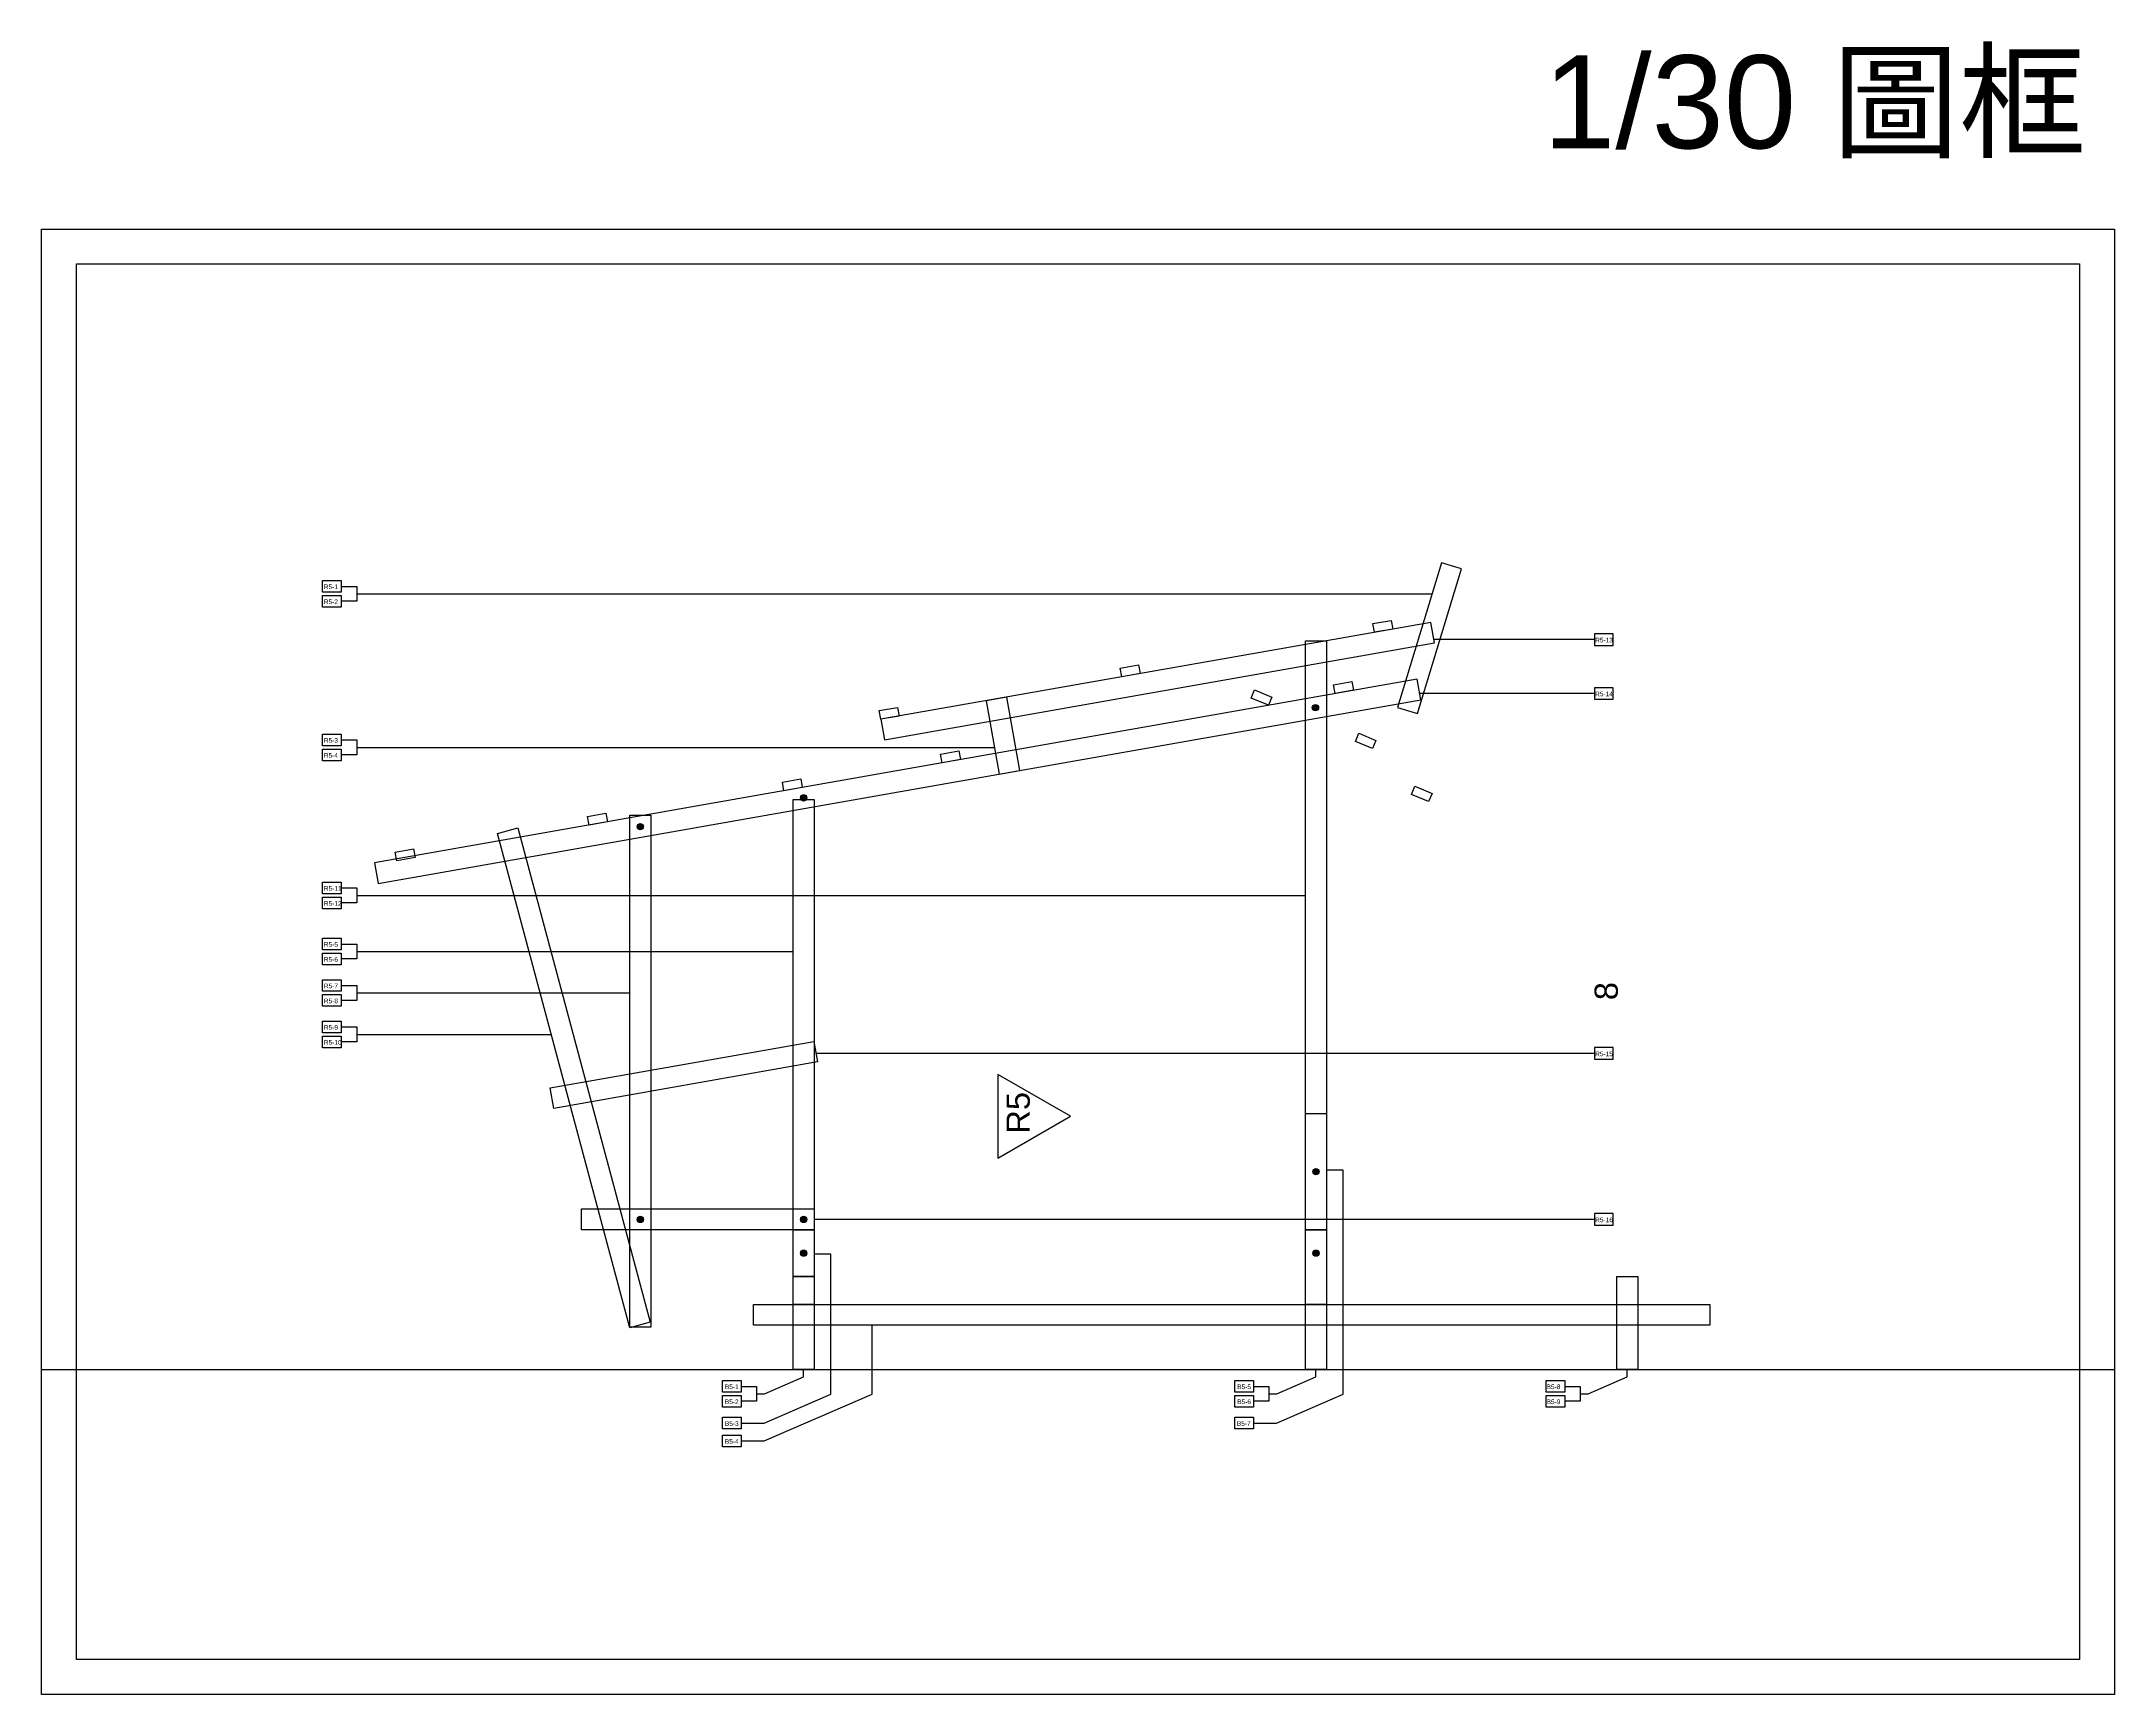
# Model space of a CAD drawing. Header units: millimetres. Extents: x -2666 to 6286, y -11880 to 4849.
# Drawn here: x 4012 to 4903, y -4989 to -4278 of the extents above; entities that cross this region are included whole.
import ezdxf

# ---------------------------------------------------------------- set-up
doc = ezdxf.new("R2010")
doc.units = ezdxf.units.MM
for name, color, linetype in [('0-rib-base', 10, 'Continuous'), ('0-rib1', 6, 'Continuous'), ('1-螺桿鑽洞', 7, 'Continuous'), ('座標', 3, 'Continuous'), ('樑', 4, 'Continuous'), ('編號標示', 30, 'Continuous'), ('編號標示線', 44, 'Continuous')]:
    doc.layers.add(name, color=color, linetype=linetype)
for name, color, linetype, plot in [('1-墊圈', 4, 'Continuous', False), ('1-螺絲頭', 9, 'Continuous', False), ('default', 11, 'Continuous', False)]:
    doc.layers.add(name, color=color, linetype=linetype, plot=plot)
doc.styles.get("Standard").update_dxf_attribs({"font": 'arial.ttf'})

# ---------------------------------------------------------------- blocks, each defined once
blk = doc.blocks.new('螺栓組')
h = blk.add_hatch()
h.set_pattern_fill('JIS_WOOD', color=256, scale=0.1, style=0)
edge = h.paths.add_edge_path()
edge.add_arc((0, 0), 0.6, 0, 360)
at = {"layer": '1-墊圈'}
blk.add_circle((0, 0), 1.35, dxfattribs=at)
at = {"layer": '1-螺桿鑽洞'}
for points in [[(1.05, 0), (-1.05, 0)], [(0, -0.91), (0, 0.91)]]:
    blk.add_lwpolyline(points, dxfattribs=at)
blk.add_circle((0, 0), 0.6, dxfattribs=at)
at = {"layer": '1-螺絲頭'}
blk.add_lwpolyline([(-0.52, 0.91), (-1.05, 0), (-0.52, -0.91), (0.52, -0.91), (1.05, 0), (0.52, 0.91)], close=True, dxfattribs=at)

msp = doc.modelspace()

# ---------------------------------------------------------------- linework, layer by layer
at = {"layer": '0-rib-base'}
for points in [[(4555.099, -4820.932), (4555.099, -4738.932), (4564.099, -4738.932), (4564.099, -4820.932)], [(4243.899, -4788.932), (4243.899, -4779.932), (4343.899, -4779.932), (4343.899, -4788.932)], [(4334.899, -4820.932), (4334.899, -4788.932), (4343.899, -4788.932), (4343.899, -4820.932)], [(4555.099, -4848.932), (4555.099, -4788.932), (4564.099, -4788.932), (4564.099, -4848.932)], [(4334.899, -4848.932), (4334.899, -4808.932), (4343.899, -4808.932), (4343.899, -4848.932)], [(4688.899, -4848.932), (4688.899, -4808.932), (4697.899, -4808.932), (4697.899, -4848.932)], [(4317.838, -4829.932), (4317.838, -4820.932), (4728.899, -4820.932), (4728.899, -4829.932)]]:
    msp.add_lwpolyline(points, close=True, dxfattribs=at)
at = {"layer": '0-rib1'}
for points in [[(4594.663, -4564.38), (4603.274, -4566.997), (4622.17, -4504.804), (4613.559, -4502.187)], [(4372.611, -4569.431), (4374.174, -4578.295), (4610.528, -4536.619), (4608.965, -4527.756)], [(4555.099, -4788.932), (4555.099, -4535.693), (4564.099, -4535.693), (4564.099, -4788.932)], [(4155.023, -4631.153), (4156.586, -4640.016), (4604.674, -4561.006), (4603.111, -4552.143)], [(4426.776, -4559.881), (4417.912, -4561.443), (4423.469, -4592.957), (4432.332, -4591.394)], [(4334.899, -4808.932), (4334.899, -4603.932), (4343.899, -4603.932), (4343.899, -4808.932)], [(4264.729, -4830.696), (4264.729, -4610.696), (4273.729, -4610.696), (4273.729, -4830.696)], [(4264.763, -4830.954), (4207.823, -4618.451), (4216.516, -4616.121), (4273.457, -4828.625)]]:
    msp.add_lwpolyline(points, close=True, dxfattribs=at)
msp.add_lwpolyline([(4232.117, -4736.698), (4230.555, -4727.834), (4343.808, -4707.865), (4345.37, -4716.728), (4232.117, -4736.698)], dxfattribs=at)
at = {"layer": 'default'}
msp.add_line((4011.845, -4848.932), (4902.845, -4848.932), dxfattribs=at)
for points in [[(4902.845, -4358.668), (4902.845, -4988.668), (4011.845, -4988.668), (4011.845, -4358.668)], [(4887.845, -4373.668), (4887.845, -4973.668), (4026.845, -4973.668), (4026.845, -4373.668)]]:
    msp.add_lwpolyline(points, close=True, dxfattribs=at)
at = {"layer": '座標'}
msp.add_lwpolyline([(4422.957, -4758.113), (4454.151, -4740.103), (4422.957, -4722.093)], close=True, dxfattribs=at)
at = {"layer": '樑'}
for points in [[(4591.998, -4526.889), (4592.658, -4530.631), (4584.78, -4532.02), (4584.12, -4528.278), (4591.998, -4526.889)], [(4483.353, -4546.046), (4484.013, -4549.788), (4476.135, -4551.177), (4475.475, -4547.435), (4483.353, -4546.046)], [(4540.64, -4559.861), (4539.179, -4563.369), (4531.794, -4560.295), (4533.254, -4556.787), (4540.64, -4559.861)], [(4575.066, -4553.229), (4575.726, -4556.972), (4567.847, -4558.361), (4567.187, -4554.618), (4575.066, -4553.229)], [(4379.83, -4564.3), (4380.49, -4568.042), (4372.611, -4569.431), (4371.951, -4565.689), (4379.83, -4564.3)], [(4585.415, -4578.5), (4583.955, -4582.008), (4576.569, -4578.933), (4578.03, -4575.425), (4585.415, -4578.5)], [(4406.136, -4583.016), (4406.796, -4586.758), (4398.917, -4588.148), (4398.257, -4584.405), (4406.136, -4583.016)], [(4338.188, -4594.997), (4338.848, -4598.739), (4330.969, -4600.129), (4330.31, -4596.386), (4338.188, -4594.997)], [(4609.496, -4601.305), (4608.035, -4604.813), (4600.65, -4601.739), (4602.11, -4598.23), (4609.496, -4601.305)], [(4254.475, -4609.758), (4255.135, -4613.5), (4247.257, -4614.889), (4246.597, -4611.147), (4254.475, -4609.758)], [(4171.811, -4625.146), (4172.471, -4628.889), (4164.592, -4630.278), (4163.932, -4626.536), (4171.811, -4625.146)]]:
    msp.add_lwpolyline(points, dxfattribs=at)
at = {"layer": '編號標示'}
for points in [[(4132.621, -4514.77), (4132.621, -4509.77), (4140.621, -4509.77), (4140.621, -4514.77)], [(4132.621, -4521.211), (4132.621, -4516.211), (4140.621, -4516.211), (4140.621, -4521.211)], [(4687.334, -4537.682), (4687.334, -4532.682), (4679.334, -4532.682), (4679.334, -4537.682)], [(4687.334, -4560.833), (4687.334, -4555.833), (4679.334, -4555.833), (4679.334, -4560.833)], [(4132.621, -4580.805), (4132.621, -4575.805), (4140.621, -4575.805), (4140.621, -4580.805)], [(4132.621, -4587.246), (4132.621, -4582.246), (4140.621, -4582.246), (4140.621, -4587.246)], [(4132.621, -4644.448), (4132.621, -4639.448), (4140.621, -4639.448), (4140.621, -4644.448)], [(4132.621, -4650.89), (4132.621, -4645.89), (4140.621, -4645.89), (4140.621, -4650.89)], [(4132.621, -4668.529), (4132.621, -4663.529), (4140.621, -4663.529), (4140.621, -4668.529)], [(4132.621, -4674.97), (4132.621, -4669.97), (4140.621, -4669.97), (4140.621, -4674.97)], [(4132.621, -4686.359), (4132.621, -4681.359), (4140.621, -4681.359), (4140.621, -4686.359)], [(4132.621, -4692.8), (4132.621, -4687.8), (4140.621, -4687.8), (4140.621, -4692.8)], [(4132.621, -4704.188), (4132.621, -4699.188), (4140.621, -4699.188), (4140.621, -4704.188)], [(4132.621, -4710.629), (4132.621, -4705.629), (4140.621, -4705.629), (4140.621, -4710.629)], [(4687.334, -4715.548), (4687.334, -4710.548), (4679.334, -4710.548), (4679.334, -4715.548)], [(4687.334, -4786.932), (4687.334, -4781.932), (4679.334, -4781.932), (4679.334, -4786.932)], [(4304.531, -4858.678), (4304.531, -4853.678), (4312.531, -4853.678), (4312.531, -4858.678)], [(4524.731, -4858.678), (4524.731, -4853.678), (4532.731, -4853.678), (4532.731, -4858.678)], [(4658.531, -4858.678), (4658.531, -4853.678), (4666.531, -4853.678), (4666.531, -4858.678)], [(4304.531, -4865.12), (4304.531, -4860.12), (4312.531, -4860.12), (4312.531, -4865.12)], [(4524.731, -4865.12), (4524.731, -4860.12), (4532.731, -4860.12), (4532.731, -4865.12)], [(4658.531, -4865.12), (4658.531, -4860.12), (4666.531, -4860.12), (4666.531, -4865.12)], [(4304.531, -4874.475), (4304.531, -4869.475), (4312.531, -4869.475), (4312.531, -4874.475)], [(4524.731, -4874.475), (4524.731, -4869.475), (4532.731, -4869.475), (4532.731, -4874.475)], [(4304.531, -4882.142), (4304.531, -4877.142), (4312.531, -4877.142), (4312.531, -4882.142)]]:
    msp.add_lwpolyline(points, close=True, dxfattribs=at)
for points in [[(4140.621, -4512.27), (4147.324, -4512.27), (4147.324, -4518.711), (4140.621, -4518.711)], [(4140.621, -4578.305), (4147.324, -4578.305), (4147.324, -4584.746), (4140.621, -4584.746)], [(4140.621, -4641.948), (4147.324, -4641.948), (4147.324, -4648.39), (4140.621, -4648.39)], [(4140.621, -4666.029), (4147.324, -4666.029), (4147.324, -4672.47), (4140.621, -4672.47)], [(4140.621, -4683.859), (4147.324, -4683.859), (4147.324, -4690.3), (4140.621, -4690.3)], [(4140.621, -4701.688), (4147.324, -4701.688), (4147.324, -4708.129), (4140.621, -4708.129)]]:
    msp.add_lwpolyline(points, dxfattribs=at)
at = {"layer": '編號標示線'}
for p, q in [((4147.324, -4515.49), (4609.517, -4515.49)), ((4679.334, -4535.182), (4610.275, -4535.182)), ((4679.334, -4558.333), (4604.202, -4558.333)), ((4147.324, -4581.526), (4421.453, -4581.526)), ((4147.324, -4645.169), (4554.899, -4645.169)), ((4679.334, -4713.048), (4344.721, -4713.048)), ((4679.334, -4784.432), (4343.899, -4784.432))]:
    msp.add_line(p, q, dxfattribs=at)
for points in [[(4147.324, -4669.25), (4334.899, -4669.25)], [(4147.324, -4687.079), (4264.729, -4687.079)], [(4147.324, -4704.909), (4230.989, -4704.909)], [(4532.731, -4871.975), (4542.716, -4871.975), (4571.314, -4859.573), (4571.314, -4763.18), (4564.099, -4763.18)], [(4312.531, -4871.975), (4322.516, -4871.975), (4351.114, -4859.573), (4351.114, -4799.342), (4343.847, -4799.342)], [(4312.531, -4879.642), (4322.516, -4879.642), (4368.889, -4859.531), (4368.889, -4829.932)], [(4319.233, -4859.399), (4322.568, -4859.399), (4339.399, -4852.1), (4339.399, -4848.932)], [(4539.433, -4859.399), (4542.768, -4859.399), (4559.599, -4852.1), (4559.599, -4848.932)], [(4673.233, -4859.399), (4676.568, -4859.399), (4693.399, -4852.1), (4693.399, -4848.932)], [(4312.531, -4856.178), (4319.233, -4856.178), (4319.233, -4862.62), (4312.531, -4862.62)], [(4532.731, -4856.178), (4539.433, -4856.178), (4539.433, -4862.62), (4532.731, -4862.62)], [(4666.531, -4856.178), (4673.233, -4856.178), (4673.233, -4862.62), (4666.531, -4862.62)]]:
    msp.add_lwpolyline(points, dxfattribs=at)

# ---------------------------------------------------------------- block references
at = {"layer": '1-螺桿鑽洞', "rotation": 90}
for p in [(4559.399, -4564.42), (4339.399, -4603.212), (4269.229, -4615.585), (4559.599, -4763.932), (4269.229, -4784.432), (4339.399, -4784.432), (4339.399, -4798.932), (4559.599, -4798.932)]:
    msp.add_blockref('螺栓組', p, dxfattribs=at)

# ---------------------------------------------------------------- texts
at = {"layer": '1-螺桿鑽洞', "insert": (4679.365, -4690.161), "char_height": 10, "attachment_point": 1, "rotation": 90}
msp.add_mtext_dynamic_manual_height_columns('8', width=77.75722, gutter_width=12.5, heights=[0], dxfattribs=at)
at = {"layer": 'default', "insert": (4657.262, -4283.977), "char_height": 40, "attachment_point": 1}
msp.add_mtext_dynamic_manual_height_columns('1/30 {\\fPMingLiU|b0|i0|c136|p18;圖框}', width=430.53379, gutter_width=12.5, heights=[0], dxfattribs=at)
at = {"layer": '座標', "insert": (4426.626, -4747.511), "char_height": 10, "attachment_point": 1, "rotation": 90}
msp.add_mtext_dynamic_manual_height_columns('R5', width=22.24738, gutter_width=12.5, heights=[0], dxfattribs=at)
at = {"layer": '編號標示'}
for s, p in [('R5-1', (4133.226, -4513.467)), ('R5-2', (4133.226, -4519.909)), ('R5-13', (4679.63, -4536.38)), ('R5-14', (4679.63, -4559.531)), ('R5-3', (4133.226, -4579.503)), ('R5-4', (4133.226, -4585.944)), ('R5-11', (4133.226, -4643.146)), ('R5-12', (4133.226, -4649.587)), ('R5-5', (4133.226, -4667.227)), ('R5-6', (4133.226, -4673.668)), ('R5-7', (4133.226, -4685.056)), ('R5-8', (4133.226, -4691.497)), ('R5-9', (4133.226, -4702.886)), ('R5-10', (4133.226, -4709.327)), ('R5-15', (4679.63, -4714.246)), ('R5-16', (4679.63, -4785.629)), ('B5-1', (4305.588, -4857.376)), ('B5-5', (4525.788, -4857.376)), ('B5-8', (4658.784, -4857.376)), ('B5-2', (4305.588, -4863.817)), ('B5-6', (4525.788, -4863.817)), ('B5-9', (4658.784, -4863.817)), ('B5-3', (4305.588, -4873.172)), ('B5-7', (4525.631, -4873.172)), ('B5-4', (4305.588, -4880.839))]:
    msp.add_text(s, height=2, dxfattribs=at).set_placement(p)

doc.saveas('drawing.dxf')
